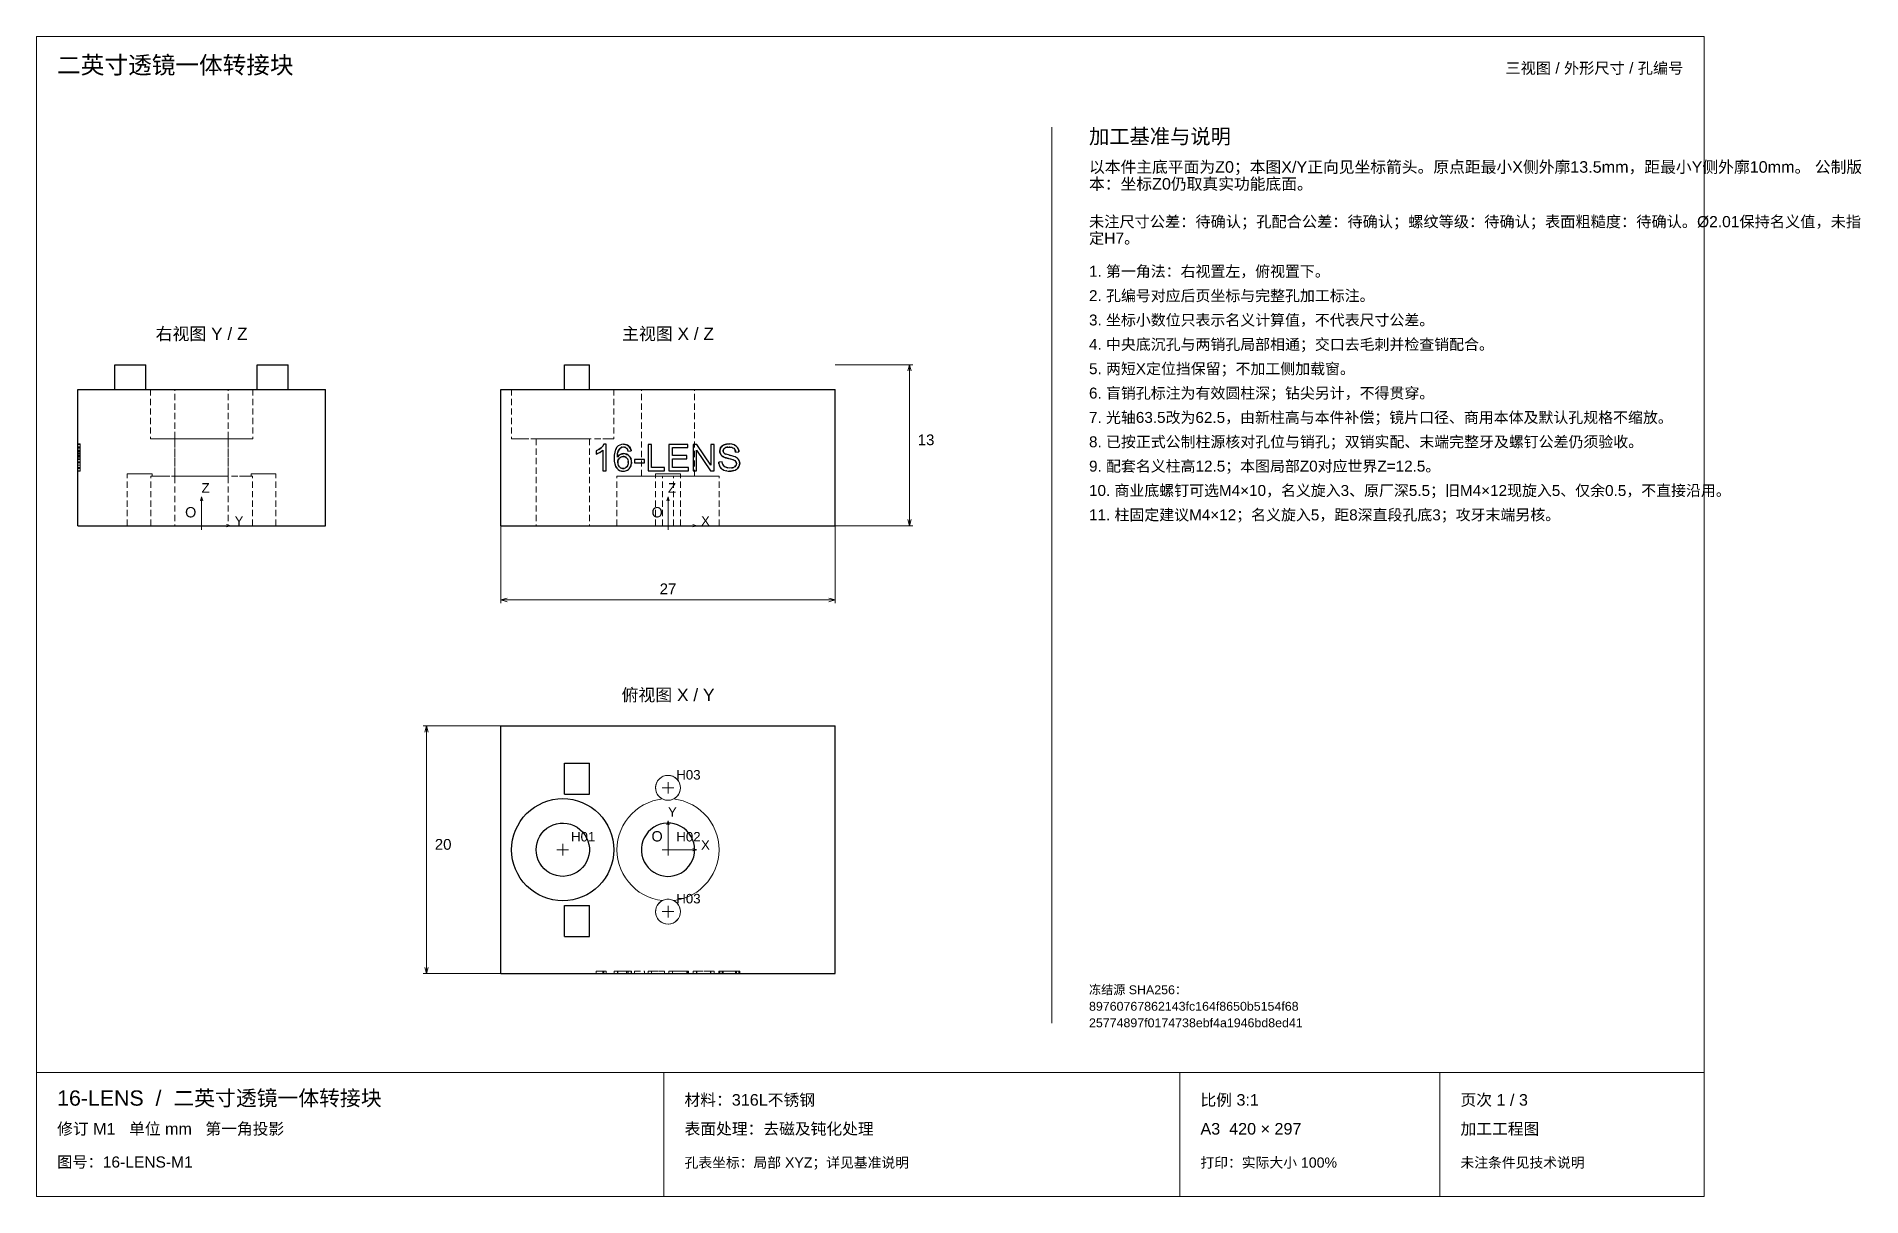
# Paper-space layout '01_三视图' of a CAD drawing. Header units: millimetres. Extents: x 8 to 450, y 8 to 289.
import ezdxf
from ezdxf.enums import TextEntityAlignment as Align

# ---------------------------------------------------------------- set-up
doc = ezdxf.new("R2010")
doc.units = ezdxf.units.MM
doc.linetypes.add('WP_HIDDEN', pattern=[2.3, 1.5, -0.8])
for name, color, linetype, lineweight in [('ANNOTATIONS', 7, 'CONTINUOUS', 18), ('HIDDEN', 7, 'WP_HIDDEN', 13), ('VISIBLE', 7, 'CONTINUOUS', 25)]:
    doc.layers.add(name, color=color, linetype=linetype, lineweight=lineweight)
doc.styles.add('CJK', font='Arial Unicode.ttf')

psp = doc.layouts.new('01_三视图')

# ---------------------------------------------------------------- texts
at = {"layer": 'ANNOTATIONS', "style": 'CJK'}
for s, height, p in [('二英寸透镜一体转接块', 4.2, (13, 280)), ('加工基准与说明', 3.6, (263, 263)), ('以本件主底平面为Z0；本图X/Y正向见坐标箭头。原点距最小X侧外廓13.5mm，距最小Y侧外廓10mm。 公制版', 2.8, (263, 256)), ('本：坐标Z0仍取真实功能底面。', 2.8, (263, 251.9)), ('未注尺寸公差：待确认；孔配合公差：待确认；螺纹等级：待确认；表面粗糙度：待确认。Ø2.01保持名义值，未指', 2.7, (263, 242.8)), ('定H7。', 2.7, (263, 238.8)), ('1. 第一角法：右视置左，俯视置下。', 2.65, (263, 230.8)), ('2. 孔编号对应后页坐标与完整孔加工标注。', 2.65, (263, 224.9)), ('3. 坐标小数位只表示名义计算值，不代表尺寸公差。', 2.65, (263, 219)), ('4. 中央底沉孔与两销孔局部相通；交口去毛刺并检查销配合。', 2.65, (263, 213.1)), ('5. 两短X定位挡保留；不加工侧加载窗。', 2.65, (263, 207.2)), ('6. 盲销孔标注为有效圆柱深；钻尖另计，不得贯穿。', 2.65, (263, 201.3)), ('7. 光轴63.5改为62.5，由新柱高与本件补偿；镜片口径、商用本体及默认孔规格不缩放。', 2.65, (263, 195.4)), ('13', 2.6, (221.5, 190)), ('8. 已按正式公制柱源核对孔位与销孔；双销实配、末端完整牙及螺钉公差仍须验收。', 2.65, (263, 189.5)), ('9. 配套名义柱高12.5；本图局部Z0对应世界Z=12.5。', 2.65, (263, 183.6)), ('Z', 2.3, (48, 178.5)), ('Z', 2.3, (161, 178.5)), ('10. 商业底螺钉可选M4×10，名义旋入3、原厂深5.5；旧M4×12现旋入5、仅余0.5，不直接沿用。', 2.65, (263, 177.7)), ('O', 2.5, (44, 172.5)), ('Y', 2.3, (56, 170.5)), ('O', 2.5, (157, 172.5)), ('X', 2.3, (169, 170.5)), ('11. 柱固定建议M4×12；名义旋入5，距8深直段孔底3；攻牙末端另核。', 2.65, (263, 171.8)), ('H03', 2.3, (163, 109)), ('Y', 2.3, (161, 100)), ('20', 2.6, (104.5, 92)), ('H01', 2.3, (137.5, 94)), ('O', 2.5, (157, 94)), ('H02', 2.3, (163, 94)), ('X', 2.3, (169, 92)), ('H03', 2.3, (163, 79)), ('冻结源 SHA256：', 2.15, (263, 57)), ('89760767862143fc164f8650b5154f68', 2.15, (263, 53)), ('25774897f0174738ebf4a1946bd8ed41', 2.15, (263, 49)), ('16-LENS  /  二英寸透镜一体转接块', 3.7, (13, 30)), ('材料：316L不锈钢', 2.8, (165, 30)), ('比例 3:1', 2.8, (290, 30)), ('页次 1 / 3', 2.8, (353, 30)), ('修订 M1   单位 mm   第一角投影', 2.8, (13, 23)), ('表面处理：去磁及钝化处理', 2.8, (165, 23)), ('A3  420 × 297', 2.8, (290, 23)), ('加工工程图', 2.8, (353, 23)), ('图号：16-LENS-M1', 2.7, (13, 15)), ('孔表坐标：局部 XYZ；详见基准说明', 2.45, (165, 15)), ('打印：实际大小 100%', 2.45, (290, 15)), ('未注条件见技术说明', 2.45, (353, 15))]:
    psp.add_text(s, height=height, dxfattribs=at).set_placement(p)
psp.add_text('三视图 / 外形尺寸 / 孔编号', height=2.7, dxfattribs=at).set_placement((407, 280), align=Align.RIGHT)
for s, height, p in [('右视图 Y / Z', 3, (48, 215.5)), ('主视图 X / Z', 3, (161, 215.5)), ('27', 2.6, (161, 153.9)), ('俯视图 X / Y', 3, (161, 128))]:
    psp.add_text(s, height=height, dxfattribs=at).set_placement(p, align=Align.CENTER)

# ---------------------------------------------------------------- linework, layer by layer
at = {"layer": 'ANNOTATIONS'}
for p, q in [((412, 289), (8, 289)), ((8, 289), (8, 8)), ((412, 8), (412, 289)), ((254, 50), (254, 267)), ((201.5, 209.5), (220.3, 209.5)), ((219.5, 209.5), (219.08, 208)), ((219.5, 170.5), (219.5, 209.5)), ((219.5, 209.5), (219.92, 208)), ((48, 177.5), (47.72, 176.5)), ((48, 170.5), (48, 177.5)), ((48, 177.5), (48.28, 176.5)), ((161, 177.5), (160.72, 176.5)), ((161, 170.5), (161, 177.5)), ((161, 177.5), (161.28, 176.5)), ((47, 170.5), (49, 170.5)), ((48, 169.5), (48, 171.5)), ((48, 170.5), (55, 170.5)), ((55, 170.5), (54, 170.78)), ((55, 170.5), (54, 170.22)), ((120.5, 170.5), (120.5, 151.7)), ((160, 170.5), (162, 170.5)), ((161, 169.5), (161, 171.5)), ((161, 170.5), (168, 170.5)), ((168, 170.5), (167, 170.78)), ((168, 170.5), (167, 170.22)), ((201.5, 170.5), (201.5, 151.7)), ((201.5, 170.5), (220.3, 170.5)), ((219.5, 170.5), (219.08, 172)), ((219.5, 170.5), (219.92, 172)), ((120.5, 152.5), (122, 152.92)), ((120.5, 152.5), (201.5, 152.5)), ((120.5, 152.5), (122, 152.08)), ((201.5, 152.5), (200, 152.92)), ((201.5, 152.5), (200, 152.08)), ((120.5, 122), (101.7, 122)), ((102.5, 122), (102.08, 120.5)), ((102.5, 62), (102.5, 122)), ((102.5, 122), (102.92, 120.5)), ((159.6, 107), (162.4, 107)), ((161, 105.6), (161, 108.4)), ((161, 99), (160.72, 98)), ((161, 92), (161, 99)), ((161, 99), (161.28, 98)), ((135.5, 90.6), (135.5, 93.4)), ((161, 90.6), (161, 93.4)), ((161, 91), (161, 93)), ((134.1, 92), (136.9, 92)), ((159.6, 92), (162.4, 92)), ((160, 92), (162, 92)), ((161, 92), (168, 92)), ((168, 92), (167, 92.28)), ((168, 92), (167, 91.72)), ((159.6, 77), (162.4, 77)), ((161, 75.6), (161, 78.4)), ((120.5, 62), (101.7, 62)), ((102.5, 62), (102.08, 63.5)), ((102.5, 62), (102.92, 63.5)), ((8, 38), (412, 38)), ((160, 8), (160, 38)), ((285, 8), (285, 38)), ((348, 8), (348, 38)), ((8, 8), (412, 8))]:
    psp.add_line(p, q, dxfattribs=at)
at = {"layer": 'HIDDEN'}
for points in [[(27, 203.5), (34.5, 203.5)], [(35.62, 203.5), (35.7, 203.5), (35.94, 203.5), (36.32, 203.5), (36.85, 203.5), (37.52, 203.5), (38.32, 203.5), (39.25, 203.5), (40.28, 203.5), (41.42, 203.5), (42.63, 203.5), (43.91, 203.5), (45.25, 203.5), (46.61, 203.5), (48, 203.5)], [(35.62, 203.5), (35.62, 191.5)], [(60.38, 203.5), (60.06, 203.5), (59.15, 203.5), (57.68, 203.5), (55.72, 203.5), (53.37, 203.5), (50.75, 203.5), (48, 203.5), (45.25, 203.5), (42.63, 203.5), (40.28, 203.5), (38.32, 203.5), (36.85, 203.5), (35.94, 203.5), (35.62, 203.5)], [(54.45, 203.5), (54.29, 203.5), (53.81, 203.5), (53.04, 203.5), (52.02, 203.5), (50.8, 203.5), (49.44, 203.5), (48, 203.5), (46.56, 203.5), (45.2, 203.5), (43.98, 203.5), (42.96, 203.5), (42.19, 203.5), (41.71, 203.5), (41.55, 203.5)], [(41.55, 203.5), (41.59, 203.5), (41.71, 203.5), (41.91, 203.5), (42.19, 203.5), (42.54, 203.5), (42.96, 203.5), (43.44, 203.5), (43.98, 203.5), (44.57, 203.5), (45.2, 203.5), (45.87, 203.5), (46.56, 203.5), (47.28, 203.5), (48, 203.5)], [(41.55, 182.5), (41.55, 203.5)], [(48, 203.5), (49.39, 203.5), (50.75, 203.5), (52.09, 203.5), (53.37, 203.5), (54.58, 203.5), (55.72, 203.5), (56.75, 203.5), (57.68, 203.5), (58.48, 203.5), (59.15, 203.5), (59.68, 203.5), (60.06, 203.5), (60.3, 203.5), (60.38, 203.5)], [(48, 203.5), (48.72, 203.5), (49.44, 203.5), (50.13, 203.5), (50.8, 203.5), (51.43, 203.5), (52.02, 203.5), (52.56, 203.5), (53.04, 203.5), (53.46, 203.5), (53.81, 203.5), (54.09, 203.5), (54.29, 203.5), (54.41, 203.5), (54.45, 203.5)], [(54.45, 182.5), (54.45, 203.5)], [(60.38, 203.5), (60.38, 191.5)], [(61.5, 203.5), (69, 203.5)], [(123.12, 203.5), (123.44, 203.5), (124.35, 203.5), (125.82, 203.5), (127.78, 203.5), (130.13, 203.5), (132.75, 203.5), (135.5, 203.5), (138.25, 203.5), (140.87, 203.5), (143.22, 203.5), (145.18, 203.5), (146.65, 203.5), (147.56, 203.5), (147.88, 203.5)], [(123.12, 203.5), (123.12, 191.5)], [(135.95, 203.5), (141.95, 203.5)], [(147.88, 203.5), (147.88, 191.5)], [(167.45, 203.5), (167.29, 203.5), (166.81, 203.5), (166.04, 203.5), (165.02, 203.5), (163.8, 203.5), (162.44, 203.5), (161, 203.5), (159.56, 203.5), (158.2, 203.5), (156.98, 203.5), (155.96, 203.5), (155.19, 203.5), (154.71, 203.5), (154.55, 203.5)], [(154.55, 182.5), (154.55, 203.5)], [(167.45, 182.5), (167.45, 203.5)], [(18, 190.07), (18, 190.24), (18, 190.3)], [(18, 190.3), (18, 190.25), (18, 190.08)], [(18, 190.3), (18.6, 190.3)], [(18, 189.79), (18, 189.98), (18, 190.11), (18, 190.19), (18, 190.22)], [(18, 190.22), (18, 190.17), (18, 190.04), (18, 189.81), (18, 189.49)], [(18, 183.81), (18, 190.22)], [(18, 190.22), (18, 189.36)], [(18, 190.22), (18.6, 190.22)], [(18, 190.19), (18, 183.81)], [(18, 184.56), (18, 190.19)], [(18, 189.44), (18, 190.19)], [(18, 190.19), (18, 185.18)], [(18, 190.19), (18.6, 190.19)], [(18.6, 190.08), (18.6, 190.25), (18.6, 190.3)], [(18.6, 190.3), (18.6, 190.24), (18.6, 190.07)], [(18.6, 189.49), (18.6, 189.81), (18.6, 190.03), (18.6, 190.17), (18.6, 190.22)], [(18.6, 190.22), (18.6, 190.19), (18.6, 190.11), (18.6, 189.98), (18.6, 189.79)], [(18.6, 189.36), (18.6, 190.22)], [(18.6, 190.22), (18.6, 183.81)], [(18.6, 190.19), (18.6, 184.56)], [(18.6, 183.81), (18.6, 190.19)], [(18.6, 190.19), (18.6, 189.44)], [(18.6, 190.19), (18.6, 185.18)], [(35.62, 191.5), (35.7, 191.5), (35.94, 191.5), (36.32, 191.5), (36.85, 191.5), (37.52, 191.5), (38.32, 191.5), (39.25, 191.5), (40.28, 191.5), (41.42, 191.5), (42.63, 191.5), (43.91, 191.5), (45.25, 191.5), (46.61, 191.5), (48, 191.5)], [(60.38, 191.5), (60.06, 191.5), (59.15, 191.5), (57.68, 191.5), (55.72, 191.5), (53.37, 191.5), (50.75, 191.5), (48, 191.5), (45.25, 191.5), (42.63, 191.5), (40.28, 191.5), (38.32, 191.5), (36.85, 191.5), (35.94, 191.5), (35.62, 191.5)], [(54.45, 191.5), (54.29, 191.5), (53.81, 191.5), (53.04, 191.5), (52.02, 191.5), (50.8, 191.5), (49.44, 191.5), (48, 191.5), (46.56, 191.5), (45.2, 191.5), (43.98, 191.5), (42.96, 191.5), (42.19, 191.5), (41.71, 191.5), (41.55, 191.5)], [(41.55, 191.5), (41.59, 191.5), (41.71, 191.5), (41.91, 191.5), (42.19, 191.5), (42.54, 191.5), (42.96, 191.5), (43.44, 191.5), (43.98, 191.5), (44.57, 191.5), (45.2, 191.5), (45.87, 191.5), (46.56, 191.5), (47.28, 191.5), (48, 191.5)], [(41.55, 191.5), (41.55, 170.5)], [(48, 191.5), (49.39, 191.5), (50.75, 191.5), (52.09, 191.5), (53.37, 191.5), (54.58, 191.5), (55.72, 191.5), (56.75, 191.5), (57.68, 191.5), (58.48, 191.5), (59.15, 191.5), (59.68, 191.5), (60.06, 191.5), (60.3, 191.5), (60.38, 191.5)], [(48, 191.5), (48.72, 191.5), (49.44, 191.5), (50.13, 191.5), (50.8, 191.5), (51.43, 191.5), (52.02, 191.5), (52.56, 191.5), (53.04, 191.5), (53.46, 191.5), (53.81, 191.5), (54.09, 191.5), (54.29, 191.5), (54.41, 191.5), (54.45, 191.5)], [(54.45, 191.5), (54.45, 170.5)], [(123.12, 191.5), (123.44, 191.5), (124.35, 191.5), (125.82, 191.5), (127.78, 191.5), (130.13, 191.5), (132.75, 191.5), (135.5, 191.5), (138.25, 191.5), (140.87, 191.5), (143.22, 191.5), (145.18, 191.5), (146.65, 191.5), (147.56, 191.5), (147.88, 191.5)], [(129.05, 191.5), (129.05, 170.5)], [(129.05, 191.5), (129.21, 191.5), (129.69, 191.5), (130.46, 191.5), (131.48, 191.5), (132.7, 191.5), (134.06, 191.5), (135.5, 191.5), (136.94, 191.5), (138.3, 191.5), (139.52, 191.5), (140.54, 191.5), (141.31, 191.5), (141.79, 191.5), (141.95, 191.5)], [(141.95, 191.5), (141.95, 170.5)], [(148.64, 189.49), (148.96, 189.81), (149.34, 190.03), (149.76, 190.17), (150.24, 190.22)], [(150.36, 190.21), (150.46, 190.21)], [(150.7, 190.17), (150.74, 190.16)], [(150.78, 190.15), (151.06, 190.06)], [(176.02, 190.29), (176.43, 190.25)], [(176.51, 190.23), (177.03, 190.07)], [(18, 190.08), (18, 189.82), (18, 189.44)], [(18, 189.4), (18, 189.79), (18, 190.07)], [(18, 188.63), (18, 188.98), (18, 189.29), (18, 189.56), (18, 189.79)], [(18, 189.57), (18, 189.55), (18, 189.49), (18, 189.38), (18, 189.24)], [(18, 189.36), (18, 189.52), (18, 189.57)], [(18, 189.57), (18.6, 189.57)], [(18, 189.27), (18, 189.4), (18, 189.49), (18, 189.54), (18, 189.56)], [(18, 189.56), (18, 189.54), (18, 189.48), (18, 189.38), (18, 189.25)], [(18, 189.56), (18.6, 189.56)], [(18, 189.49), (18, 189.23), (18, 188.95), (18, 188.3), (18, 187.58), (18, 186.8)], [(18, 187.48), (18, 189.44)], [(18, 189.44), (18, 189.01), (18, 188.54)], [(18, 189.44), (18.6, 189.44)], [(18, 188.39), (18, 188.92), (18, 189.4)], [(18, 188.58), (18, 189.03), (18, 189.21), (18, 189.36)], [(18, 189.36), (18, 188.96), (18, 188.62)], [(18, 188.6), (18, 188.97), (18, 189.27)], [(18, 189.25), (18, 189.07), (18, 188.86), (18, 188.61), (18, 188.33)], [(18, 189.24), (18, 189.12), (18, 188.96), (18, 188.57)], [(18, 189.24), (18.6, 189.24)], [(18, 183.81), (18, 188.82)], [(18, 188.82), (18.6, 188.82)], [(18, 188.8), (18, 183.81)], [(18, 188.26), (18, 188.8)], [(18, 188.8), (18.6, 188.8)], [(18, 188.57), (18, 188.63)], [(18, 188.63), (18.6, 188.63)], [(18, 188.62), (18, 187.86)], [(18, 188.62), (18.6, 188.62)], [(18, 188.03), (18, 188.28), (18, 188.6)], [(18, 187.1), (18, 187.53), (18, 187.93), (18, 188.28), (18, 188.58)], [(18, 188.57), (18.6, 188.57)], [(18, 188.54), (18, 188.12), (18, 187.75)], [(18, 188.33), (18, 188.39)], [(18, 188.39), (18.6, 188.39)], [(18, 188.33), (18.6, 188.33)], [(18, 187.86), (18, 188.03), (18, 188.26)], [(18, 187.58), (18, 188.03)], [(18, 187.37), (18, 187.62), (18, 187.8), (18, 187.91), (18, 187.95)], [(18, 187.95), (18, 187.9), (18, 187.74)], [(18, 187.95), (18.6, 187.95)], [(18, 187.86), (18.6, 187.86)], [(18, 187.75), (18, 187.42), (18, 187.15)], [(18, 187.74), (18, 187.47), (18, 187.1)], [(18, 187.17), (18, 187.58)], [(18, 186.73), (18, 187.48)], [(18, 187.48), (18.6, 187.48)], [(18, 185.88), (18, 186.31), (18, 186.7), (18, 187.06), (18, 187.37)], [(18, 187.26), (18, 187.23), (18, 187.16), (18, 187.04), (18, 186.88)], [(18, 187.26), (18.6, 187.26)], [(18, 186.88), (18, 187.04), (18, 187.16), (18, 187.23), (18, 187.26)], [(18, 186.52), (18, 186.88), (18, 187.17)], [(18, 187.15), (18, 186.75)], [(18, 187.1), (18.6, 187.1)], [(18, 186.88), (18, 186.67), (18, 186.42), (18, 186.14), (18, 185.83)], [(18, 185.88), (18, 186.43), (18, 186.88)], [(18, 186.8), (18, 186.09), (18, 185.45), (18, 184.88), (18, 184.42)], [(18, 186.75), (18, 186.58), (18, 186.44)], [(18, 184.56), (18, 186.73)], [(18, 186.73), (18.6, 186.73)], [(18, 185.61), (18, 186.09), (18, 186.52)], [(18, 186.51), (18, 185.72)], [(18, 186.51), (18.6, 186.51)], [(18, 186.44), (18, 186.27), (18, 186.07)], [(18, 186.07), (18, 185.82), (18, 185.54)], [(18, 185.14), (18, 185.5), (18, 185.93)], [(18, 185.93), (18, 185.86)], [(18, 185.93), (18.6, 185.93)], [(18, 184.76), (18, 185.3), (18, 185.88)], [(18, 185.1), (18, 185.88)], [(18, 185.86), (18, 185.25), (18, 184.71)], [(18, 185.86), (18.6, 185.86)], [(18, 185.83), (18, 185.51), (18, 185.22), (18, 184.97), (18, 184.74)], [(18, 185.72), (18.6, 185.72)], [(18.6, 189.44), (18.6, 189.81), (18.6, 190.08)], [(18.6, 190.07), (18.6, 189.79), (18.6, 189.4)], [(18.6, 189.79), (18.6, 189.56), (18.6, 189.29), (18.6, 188.98), (18.6, 188.63)], [(18.6, 189.24), (18.6, 189.38), (18.6, 189.49), (18.6, 189.55), (18.6, 189.57)], [(18.6, 189.57), (18.6, 189.52), (18.6, 189.36)], [(18.6, 189.25), (18.6, 189.38), (18.6, 189.48), (18.6, 189.54), (18.6, 189.56)], [(18.6, 189.56), (18.6, 189.54), (18.6, 189.49), (18.6, 189.4), (18.6, 189.27)], [(18.6, 186.8), (18.6, 187.24), (18.6, 187.66), (18.6, 188.04), (18.6, 188.39), (18.6, 188.71), (18.6, 189), (18.6, 189.26), (18.6, 189.49)], [(18.6, 189.44), (18.6, 187.48)], [(18.6, 188.54), (18.6, 189.01), (18.6, 189.44)], [(18.6, 189.4), (18.6, 188.93), (18.6, 188.39)], [(18.6, 189.36), (18.6, 189.21), (18.6, 189.03), (18.6, 188.82), (18.6, 188.58)], [(18.6, 188.62), (18.6, 188.96), (18.6, 189.36)], [(18.6, 189.27), (18.6, 188.97), (18.6, 188.6)], [(18.6, 188.33), (18.6, 188.62), (18.6, 188.86), (18.6, 189.07), (18.6, 189.25)], [(18.6, 188.57), (18.6, 188.78), (18.6, 188.97), (18.6, 189.12), (18.6, 189.24)], [(18.6, 183.81), (18.6, 188.82)], [(18.6, 183.81), (18.6, 188.8)], [(18.6, 188.8), (18.6, 188.26)], [(18.6, 188.63), (18.6, 188.57)], [(18.6, 187.86), (18.6, 188.62)], [(18.6, 188.6), (18.6, 188.28), (18.6, 188.03)], [(18.6, 188.58), (18.6, 188.29), (18.6, 187.95), (18.6, 187.55), (18.6, 187.1)], [(18.6, 187.75), (18.6, 188.12), (18.6, 188.54)], [(18.6, 188.39), (18.6, 188.33)], [(18.6, 188.26), (18.6, 188.03), (18.6, 187.86)], [(18.6, 188.03), (18.6, 187.58)], [(18.6, 187.74), (18.6, 187.9), (18.6, 187.95)], [(18.6, 187.95), (18.6, 187.91), (18.6, 187.8), (18.6, 187.62), (18.6, 187.37)], [(18.6, 187.15), (18.6, 187.42), (18.6, 187.75)], [(18.6, 187.1), (18.6, 187.48), (18.6, 187.74)], [(18.6, 187.58), (18.6, 187.17)], [(18.6, 187.48), (18.6, 186.73)], [(18.6, 187.37), (18.6, 187.06), (18.6, 186.71), (18.6, 186.32), (18.6, 185.88)], [(18.6, 186.88), (18.6, 187.04), (18.6, 187.16), (18.6, 187.23), (18.6, 187.26)], [(18.6, 187.17), (18.6, 186.88), (18.6, 186.52)], [(18.6, 186.75), (18.6, 187.15)], [(18.6, 185.83), (18.6, 186.15), (18.6, 186.42), (18.6, 186.67), (18.6, 186.88)], [(18.6, 186.88), (18.6, 186.44), (18.6, 185.88)], [(18.6, 184.42), (18.6, 184.84), (18.6, 185.37), (18.6, 186.03), (18.6, 186.8)], [(18.6, 186.44), (18.6, 186.57), (18.6, 186.75)], [(18.6, 186.73), (18.6, 184.56)], [(18.6, 186.52), (18.6, 186.1), (18.6, 185.61)], [(18.6, 186.51), (18.6, 185.72)], [(18.6, 186.07), (18.6, 186.27), (18.6, 186.44)], [(18.6, 185.54), (18.6, 185.82), (18.6, 186.07)], [(18.6, 185.86), (18.6, 185.93)], [(18.6, 185.93), (18.6, 185.49), (18.6, 185.14)], [(18.6, 185.88), (18.6, 185.3), (18.6, 184.76)], [(18.6, 185.88), (18.6, 185.1)], [(18.6, 184.71), (18.6, 185.25), (18.6, 185.86)], [(18.6, 184.74), (18.6, 184.96), (18.6, 185.22), (18.6, 185.51), (18.6, 185.83)], [(143.63, 188.62), (144.24, 188.96)], [(144.04, 188.04), (143.63, 187.86)], [(144.07, 188.05), (144.06, 188.05)], [(144.14, 188.09), (144.07, 188.05)], [(144.83, 188.51), (144.66, 188.39)], [(145.2, 188.8), (144.85, 188.52)], [(144.96, 189.54), (145.34, 189.98)], [(147.95, 186.8), (148, 187.66), (148.12, 188.39), (148.22, 188.71), (148.34, 189), (148.48, 189.26), (148.64, 189.49)], [(148.57, 184.42), (148.43, 184.62), (148.3, 184.84), (148.11, 185.37), (147.99, 186.03), (147.95, 186.8)], [(148.76, 187.68), (148.73, 187.25)], [(148.73, 187.1), (148.8, 187.2)], [(148.82, 188.11), (148.78, 187.85)], [(148.85, 188.23), (148.82, 188.12)], [(148.85, 187.26), (149.04, 187.47), (149.26, 187.65)], [(150.12, 187.26), (149.87, 187.23), (149.63, 187.16), (149.42, 187.04), (149.22, 186.88)], [(149.39, 189.25), (149.38, 189.24)], [(149.73, 189.48), (149.54, 189.36)], [(149.7, 187.86), (149.93, 187.92)], [(150.19, 189.57), (149.88, 189.53)], [(149.99, 187.93), (150.05, 187.93)], [(150.43, 189.55), (150.19, 189.57)], [(150.28, 187.95), (150.52, 187.93)], [(150.66, 187.14), (150.54, 187.19)], [(150.98, 189.24), (150.8, 189.39)], [(151.01, 186.88), (150.84, 187.04)], [(151.36, 186.01), (151.32, 186.27), (151.25, 186.5), (151.15, 186.7), (151.01, 186.88)], [(151.01, 184.74), (151.16, 184.96), (151.28, 185.22), (151.34, 185.51), (151.37, 185.83)], [(151.22, 188.76), (151.06, 189.13)], [(151.27, 188.57), (151.25, 188.68)], [(151.53, 187.46), (151.62, 187.37)], [(151.81, 189.39), (151.84, 189.33)], [(152.05, 186.65), (152.14, 186.28), (152.17, 185.88)], [(173.54, 188.73), (173.59, 188.96), (173.66, 189.18)], [(173.68, 187.89), (173.57, 188.22)], [(174.08, 187.39), (173.9, 187.56), (173.76, 187.75)], [(174.07, 189.75), (174.39, 189.98)], [(174.18, 187.31), (174.09, 187.38)], [(174.09, 185.93), (174.13, 185.7)], [(174.5, 189.07), (174.38, 188.83)], [(174.73, 187.03), (174.44, 187.15)], [(174.46, 190.02), (174.61, 190.08)], [(174.7, 189.27), (174.5, 189.07)], [(174.92, 189.41), (174.7, 189.27)], [(174.92, 187.85), (175.33, 187.71), (175.87, 187.58)], [(175.27, 189.51), (174.99, 189.44)], [(175.82, 189.56), (175.51, 189.54)], [(176.09, 186.65), (175.83, 186.72)], [(176.93, 189.25), (176.75, 189.37), (176.53, 189.46), (176.28, 189.52), (176, 189.55)], [(176.23, 187.49), (176.89, 187.31)], [(176.72, 186.47), (176.25, 186.61)], [(176.97, 186.37), (176.81, 186.44)], [(177.29, 188.7), (177.14, 189.01), (176.93, 189.25)], [(176.97, 187.29), (177.28, 187.17)], [(177.03, 190.07), (177.14, 190.02)], [(177.17, 186.26), (177.11, 186.3)], [(177.26, 189.96), (177.61, 189.7)], [(177.28, 187.17), (177.55, 187.03), (177.78, 186.87)], [(177.3, 186.15), (177.29, 186.17)], [(177.48, 185.9), (177.38, 186.07)], [(177.55, 185.66), (177.54, 185.74)], [(177.62, 189.7), (177.87, 189.4)], [(177.81, 186.84), (178.11, 186.52)], [(177.87, 189.4), (178.05, 189.03)], [(178.06, 189), (178.08, 188.94)], [(178.11, 186.52), (178.28, 186.17)], [(178.12, 188.81), (178.13, 188.76)], [(178.13, 188.76), (178.14, 188.73)], [(178.31, 186.07), (178.35, 185.87)], [(18, 184.65), (18, 185.12), (18, 185.61)], [(18, 185.54), (18, 185)], [(18, 185.18), (18.6, 185.18)], [(18, 184.65), (18, 184.86), (18, 185.14)], [(18, 184.54), (18, 184.78), (18, 185.1)], [(18, 185), (18, 184.77), (18, 184.6)], [(18, 183.97), (18, 184.13), (18, 184.31), (18, 184.76)], [(18, 184.74), (18, 184.57), (18, 184.44), (18, 184.37), (18, 184.34)], [(18, 184.71), (18, 184.47), (18, 184.27), (18, 184.09), (18, 183.95)], [(18, 183.95), (18, 184.25), (18, 184.65)], [(18, 184.46), (18, 184.5), (18, 184.65)], [(18, 184.6), (18, 184.49), (18, 184.46)], [(18, 183.81), (18, 184.56)], [(18, 184.56), (18.6, 184.56)], [(18, 184.34), (18, 184.39), (18, 184.54)], [(18, 184.46), (18.6, 184.46)], [(18, 184.42), (18, 184.11), (18, 183.88), (18, 183.74), (18, 183.7)], [(18, 184.34), (18.6, 184.34)], [(18, 183.7), (18, 183.72), (18, 183.77), (18, 183.85), (18, 183.97)], [(18, 183.95), (18, 183.84), (18, 183.76), (18, 183.72), (18, 183.7)], [(18, 183.7), (18, 183.72), (18, 183.76), (18, 183.84), (18, 183.95)], [(18, 183.81), (18.6, 183.81)], [(18, 183.7), (18.6, 183.7)], [(18.6, 185.61), (18.6, 184.65)], [(18.6, 185), (18.6, 185.54)], [(18.6, 185.14), (18.6, 184.87), (18.6, 184.65)], [(18.6, 185.1), (18.6, 184.78), (18.6, 184.54)], [(18.6, 184.6), (18.6, 184.77), (18.6, 185)], [(18.6, 184.76), (18.6, 184.52), (18.6, 184.31), (18.6, 184.13), (18.6, 183.97)], [(18.6, 184.34), (18.6, 184.37), (18.6, 184.44), (18.6, 184.57), (18.6, 184.74)], [(18.6, 183.95), (18.6, 184.09), (18.6, 184.27), (18.6, 184.47), (18.6, 184.71)], [(18.6, 184.65), (18.6, 184.5), (18.6, 184.46)], [(18.6, 184.65), (18.6, 184.25), (18.6, 183.95)], [(18.6, 184.46), (18.6, 184.49), (18.6, 184.6)], [(18.6, 184.56), (18.6, 183.81)], [(18.6, 184.54), (18.6, 184.39), (18.6, 184.34)], [(18.6, 183.7), (18.6, 183.75), (18.6, 183.88), (18.6, 184.11), (18.6, 184.42)], [(18.6, 183.97), (18.6, 183.85), (18.6, 183.77), (18.6, 183.72), (18.6, 183.7)], [(18.6, 183.95), (18.6, 183.84), (18.6, 183.76), (18.6, 183.72), (18.6, 183.7)], [(18.6, 183.7), (18.6, 183.72), (18.6, 183.76), (18.6, 183.84), (18.6, 183.95)], [(29.98, 183.1), (30, 183.1), (30.06, 183.1), (30.15, 183.1), (30.28, 183.1), (30.45, 183.1), (30.64, 183.1), (30.87, 183.1), (31.12, 183.1), (31.4, 183.1), (31.69, 183.1), (32, 183.1), (32.33, 183.1), (32.66, 183.1), (33, 183.1)], [(29.98, 170.5), (29.98, 183.1)], [(36.02, 183.1), (35.94, 183.1), (35.72, 183.1), (35.36, 183.1), (34.88, 183.1), (34.31, 183.1), (33.67, 183.1), (33, 183.1), (32.33, 183.1), (31.69, 183.1), (31.12, 183.1), (30.64, 183.1), (30.28, 183.1), (30.06, 183.1), (29.98, 183.1)], [(33, 183.1), (33.34, 183.1), (33.67, 183.1), (34, 183.1), (34.31, 183.1), (34.6, 183.1), (34.88, 183.1), (35.13, 183.1), (35.36, 183.1), (35.55, 183.1), (35.72, 183.1), (35.85, 183.1), (35.94, 183.1), (36, 183.1), (36.02, 183.1)], [(35.7, 170.5), (35.7, 182.5)], [(35.7, 182.5), (35.74, 182.5), (35.78, 182.5), (35.82, 182.5), (35.85, 182.5), (35.88, 182.5), (35.91, 182.5), (35.93, 182.5), (35.96, 182.5), (35.97, 182.5), (35.99, 182.5), (36, 182.5), (36.01, 182.5), (36.01, 182.5), (36.02, 182.5)], [(35.7, 182.5), (36.24, 182.5), (37.3, 182.5), (38.82, 182.5), (40.74, 182.5), (42.98, 182.5), (45.43, 182.5), (48, 182.5), (50.57, 182.5), (53.02, 182.5), (55.26, 182.5), (57.18, 182.5), (58.7, 182.5), (59.76, 182.5), (60.3, 182.5)], [(36.02, 182.5), (36.02, 183.1)], [(54.45, 182.5), (54.29, 182.5), (53.81, 182.5), (53.04, 182.5), (52.02, 182.5), (50.8, 182.5), (49.44, 182.5), (48, 182.5), (46.56, 182.5), (45.2, 182.5), (43.98, 182.5), (42.96, 182.5), (42.19, 182.5), (41.71, 182.5), (41.55, 182.5)], [(41.55, 182.5), (41.59, 182.5), (41.71, 182.5), (41.91, 182.5), (42.19, 182.5), (42.54, 182.5), (42.96, 182.5), (43.44, 182.5), (43.98, 182.5), (44.57, 182.5), (45.2, 182.5), (45.87, 182.5), (46.56, 182.5), (47.28, 182.5), (48, 182.5)], [(48, 182.5), (48.72, 182.5), (49.44, 182.5), (50.13, 182.5), (50.8, 182.5), (51.43, 182.5), (52.02, 182.5), (52.56, 182.5), (53.04, 182.5), (53.46, 182.5), (53.81, 182.5), (54.09, 182.5), (54.29, 182.5), (54.41, 182.5), (54.45, 182.5)], [(66.02, 183.1), (65.94, 183.1), (65.72, 183.1), (65.36, 183.1), (64.88, 183.1), (64.31, 183.1), (63.67, 183.1), (63, 183.1), (62.33, 183.1), (61.69, 183.1), (61.12, 183.1), (60.64, 183.1), (60.28, 183.1), (60.06, 183.1), (59.98, 183.1)], [(59.98, 183.1), (60, 183.1), (60.06, 183.1), (60.15, 183.1), (60.28, 183.1), (60.45, 183.1), (60.64, 183.1), (60.87, 183.1), (61.12, 183.1), (61.4, 183.1), (61.69, 183.1), (62, 183.1), (62.33, 183.1), (62.66, 183.1), (63, 183.1)], [(59.98, 182.5), (59.98, 183.1)], [(60.3, 182.5), (60.26, 182.5), (60.22, 182.5), (60.18, 182.5), (60.15, 182.5), (60.12, 182.5), (60.09, 182.5), (60.07, 182.5), (60.04, 182.5), (60.03, 182.5), (60.01, 182.5), (60, 182.5), (59.99, 182.5), (59.99, 182.5), (59.98, 182.5)], [(60.3, 170.5), (60.3, 182.5)], [(63, 183.1), (63.34, 183.1), (63.67, 183.1), (64, 183.1), (64.31, 183.1), (64.6, 183.1), (64.88, 183.1), (65.13, 183.1), (65.36, 183.1), (65.55, 183.1), (65.72, 183.1), (65.85, 183.1), (65.94, 183.1), (66, 183.1), (66.02, 183.1)], [(66.02, 170.5), (66.02, 183.1)], [(150.17, 183.7), (149.7, 183.75), (149.28, 183.88), (148.9, 184.11), (148.57, 184.42)], [(159.65, 182.5), (158.38, 182.5), (157.13, 182.5), (155.93, 182.5), (154.78, 182.5), (153.7, 182.5), (152.7, 182.5), (151.79, 182.5), (150.98, 182.5), (150.27, 182.5), (149.69, 182.5), (149.23, 182.5), (148.89, 182.5), (148.69, 182.5), (148.62, 182.5)], [(148.62, 170.5), (148.62, 182.5)], [(148.87, 185.62), (148.93, 185.36), (149.03, 185.1)], [(149.08, 184.99), (149.25, 184.75)], [(149.61, 184.48), (149.75, 184.42)], [(150.61, 183.74), (150.17, 183.7)], [(150.39, 184.37), (150.62, 184.45), (150.84, 184.58)], [(151.2, 183.97), (151.01, 183.88)], [(151.83, 184.62), (151.55, 184.25), (151.2, 183.97)], [(151.91, 184.76), (151.83, 184.62)], [(152.03, 185.07), (152, 184.97)], [(152.15, 185.56), (152.05, 185.11)], [(167.45, 182.5), (167.29, 182.5), (166.81, 182.5), (166.04, 182.5), (165.02, 182.5), (163.8, 182.5), (162.44, 182.5), (161, 182.5), (159.56, 182.5), (158.2, 182.5), (156.98, 182.5), (155.96, 182.5), (155.19, 182.5), (154.71, 182.5), (154.55, 182.5)], [(164.01, 183.1), (163.94, 183.1), (163.72, 183.1), (163.36, 183.1), (162.88, 183.1), (162.31, 183.1), (161.67, 183.1), (161, 183.1), (160.33, 183.1), (159.69, 183.1), (159.12, 183.1), (158.64, 183.1), (158.28, 183.1), (158.06, 183.1), (157.99, 183.1)], [(157.99, 170.5), (157.99, 183.1)], [(162.35, 182.5), (162.16, 182.5), (161.98, 182.5), (161.79, 182.5), (161.59, 182.5), (161.4, 182.5), (161.2, 182.5), (161, 182.5), (160.8, 182.5), (160.6, 182.5), (160.41, 182.5), (160.21, 182.5), (160.02, 182.5), (159.84, 182.5), (159.65, 182.5)], [(159.65, 170.5), (159.65, 182.5)], [(162.35, 170.5), (162.35, 182.5)], [(162.35, 182.5), (163.62, 182.5), (164.87, 182.5), (166.07, 182.5), (167.22, 182.5), (168.3, 182.5), (169.3, 182.5), (170.21, 182.5), (171.02, 182.5), (171.73, 182.5), (172.31, 182.5), (172.77, 182.5), (173.11, 182.5), (173.31, 182.5), (173.38, 182.5)], [(164.01, 170.5), (164.01, 183.1)], [(173.5, 184.95), (173.41, 185.19), (173.34, 185.45)], [(173.38, 170.5), (173.38, 182.5)], [(173.52, 184.92), (173.51, 184.93)], [(173.86, 184.44), (173.8, 184.5)], [(174.24, 184.12), (174.06, 184.25)], [(174.15, 185.58), (174.19, 185.46)], [(174.2, 185.45), (174.2, 185.43)], [(174.21, 185.42), (174.23, 185.37)], [(174.51, 184.95), (174.56, 184.91)], [(175.16, 183.77), (174.85, 183.85), (174.56, 183.95)], [(174.58, 184.89), (174.6, 184.87)], [(174.6, 184.87), (174.62, 184.86)], [(174.66, 184.83), (174.99, 184.65)], [(175.87, 183.7), (175.23, 183.76)], [(175.48, 184.5), (175.97, 184.46)], [(175.97, 184.46), (176.41, 184.49)], [(176.18, 183.7), (176.01, 183.7)], [(176.45, 184.5), (176.49, 184.51)], [(176.56, 184.52), (176.59, 184.53)], [(176.63, 183.76), (176.63, 183.76)], [(176.83, 184.6), (177.12, 184.75)], [(177.24, 183.95), (176.95, 183.84)], [(177.14, 184.77), (177.15, 184.78)], [(177.44, 185.1), (177.48, 185.17)], [(177.67, 184.21), (177.44, 184.05)], [(177.51, 185.25), (177.56, 185.54)], [(178.34, 185.26), (178.25, 184.98)], [(178.36, 185.41), (178.34, 185.3)], [(29.98, 170.5), (30, 170.5), (30.06, 170.5), (30.15, 170.5), (30.28, 170.5), (30.45, 170.5), (30.64, 170.5), (30.87, 170.5), (31.12, 170.5), (31.4, 170.5), (31.69, 170.5), (32, 170.5), (32.33, 170.5), (32.66, 170.5), (33, 170.5)], [(35.7, 170.5), (35.39, 170.5), (35, 170.5), (34.54, 170.5), (34.01, 170.5), (33.46, 170.5), (32.88, 170.5), (32.31, 170.5), (31.76, 170.5), (31.26, 170.5), (30.83, 170.5), (30.47, 170.5), (30.2, 170.5), (30.04, 170.5), (29.98, 170.5)], [(33, 170.5), (33.24, 170.5), (33.48, 170.5), (33.71, 170.5), (33.94, 170.5), (34.16, 170.5), (34.38, 170.5), (34.59, 170.5), (34.78, 170.5), (34.97, 170.5), (35.15, 170.5), (35.31, 170.5), (35.45, 170.5), (35.58, 170.5), (35.7, 170.5)], [(60.3, 170.5), (59.76, 170.5), (58.7, 170.5), (57.18, 170.5), (55.26, 170.5), (53.02, 170.5), (50.57, 170.5), (48, 170.5), (45.43, 170.5), (42.98, 170.5), (40.74, 170.5), (38.82, 170.5), (37.3, 170.5), (36.24, 170.5), (35.7, 170.5)], [(54.45, 170.5), (54.29, 170.5), (53.81, 170.5), (53.04, 170.5), (52.02, 170.5), (50.8, 170.5), (49.44, 170.5), (48, 170.5), (46.56, 170.5), (45.2, 170.5), (43.98, 170.5), (42.96, 170.5), (42.19, 170.5), (41.71, 170.5), (41.55, 170.5)], [(41.55, 170.5), (41.59, 170.5), (41.71, 170.5), (41.91, 170.5), (42.19, 170.5), (42.54, 170.5), (42.96, 170.5), (43.44, 170.5), (43.98, 170.5), (44.57, 170.5), (45.2, 170.5), (45.87, 170.5), (46.56, 170.5), (47.28, 170.5), (48, 170.5)], [(48, 170.5), (48.72, 170.5), (49.44, 170.5), (50.13, 170.5), (50.8, 170.5), (51.43, 170.5), (52.02, 170.5), (52.56, 170.5), (53.04, 170.5), (53.46, 170.5), (53.81, 170.5), (54.09, 170.5), (54.29, 170.5), (54.41, 170.5), (54.45, 170.5)], [(66.02, 170.5), (65.96, 170.5), (65.8, 170.5), (65.53, 170.5), (65.17, 170.5), (64.74, 170.5), (64.24, 170.5), (63.69, 170.5), (63.12, 170.5), (62.54, 170.5), (61.99, 170.5), (61.46, 170.5), (61, 170.5), (60.61, 170.5), (60.3, 170.5)], [(60.3, 170.5), (60.42, 170.5), (60.55, 170.5), (60.69, 170.5), (60.85, 170.5), (61.03, 170.5), (61.22, 170.5), (61.41, 170.5), (61.62, 170.5), (61.84, 170.5), (62.06, 170.5), (62.29, 170.5), (62.52, 170.5), (62.76, 170.5), (63, 170.5)], [(63, 170.5), (63.34, 170.5), (63.67, 170.5), (64, 170.5), (64.31, 170.5), (64.6, 170.5), (64.88, 170.5), (65.13, 170.5), (65.36, 170.5), (65.55, 170.5), (65.72, 170.5), (65.85, 170.5), (65.94, 170.5), (66, 170.5), (66.02, 170.5)], [(129.05, 170.5), (129.21, 170.5), (129.69, 170.5), (130.46, 170.5), (131.48, 170.5), (132.7, 170.5), (134.06, 170.5), (135.5, 170.5), (136.94, 170.5), (138.3, 170.5), (139.52, 170.5), (140.54, 170.5), (141.31, 170.5), (141.79, 170.5), (141.95, 170.5)], [(159.65, 170.5), (158.38, 170.5), (157.13, 170.5), (155.93, 170.5), (154.78, 170.5), (153.7, 170.5), (152.7, 170.5), (151.79, 170.5), (150.98, 170.5), (150.27, 170.5), (149.69, 170.5), (149.23, 170.5), (148.89, 170.5), (148.69, 170.5), (148.62, 170.5)], [(159.65, 170.5), (159.45, 170.5), (159.25, 170.5), (159.06, 170.5), (158.88, 170.5), (158.72, 170.5), (158.57, 170.5), (158.44, 170.5), (158.32, 170.5), (158.22, 170.5), (158.13, 170.5), (158.07, 170.5), (158.02, 170.5), (157.99, 170.5), (157.99, 170.5)], [(157.99, 170.5), (158.06, 170.5), (158.28, 170.5), (158.64, 170.5), (159.12, 170.5), (159.69, 170.5), (160.33, 170.5), (161, 170.5), (161.67, 170.5), (162.31, 170.5), (162.88, 170.5), (163.36, 170.5), (163.72, 170.5), (163.94, 170.5), (164.01, 170.5)], [(162.35, 170.5), (162.55, 170.5), (162.75, 170.5), (162.94, 170.5), (163.12, 170.5), (163.28, 170.5), (163.43, 170.5), (163.56, 170.5), (163.68, 170.5), (163.78, 170.5), (163.87, 170.5), (163.93, 170.5), (163.98, 170.5), (164.01, 170.5), (164.01, 170.5)], [(162.35, 170.5), (163.62, 170.5), (164.87, 170.5), (166.07, 170.5), (167.22, 170.5), (168.3, 170.5), (169.3, 170.5), (170.21, 170.5), (171.02, 170.5), (171.73, 170.5), (172.31, 170.5), (172.77, 170.5), (173.11, 170.5), (173.31, 170.5), (173.38, 170.5)], [(164.01, 107), (163.96, 107.58), (163.79, 108.14), (163.52, 108.65), (163.16, 109.1), (162.71, 109.48), (162.21, 109.76), (161.65, 109.94), (161.08, 110.01), (160.5, 109.97), (159.94, 109.82), (159.41, 109.56), (158.95, 109.21), (158.56, 108.78), (158.27, 108.28), (158.07, 107.73), (157.99, 107.15), (158.02, 106.57), (158.15, 106.01), (158.4, 105.48), (158.74, 105.01), (159.16, 104.61), (159.65, 104.3)], [(164.01, 107), (163.96, 107.59), (163.79, 108.15), (163.51, 108.68), (163.13, 109.13), (162.68, 109.51), (162.15, 109.79), (161.59, 109.96), (161, 110.01), (160.41, 109.96), (159.85, 109.79), (159.32, 109.51), (158.87, 109.13), (158.49, 108.68), (158.21, 108.15), (158.04, 107.59), (157.99, 107), (158.04, 106.41), (158.21, 105.85), (158.49, 105.32), (158.87, 104.87), (159.32, 104.49), (159.85, 104.21), (160.41, 104.04), (161, 103.98), (161.59, 104.04), (162.15, 104.21), (162.68, 104.49), (163.13, 104.87), (163.51, 105.32), (163.79, 105.85), (163.96, 106.41), (164.01, 107)], [(162.35, 104.3), (162.82, 104.59), (163.23, 104.97), (163.56, 105.41), (163.81, 105.91), (163.96, 106.45), (164.01, 107)], [(159.65, 104.3), (158.46, 104.11), (157.3, 103.81), (156.17, 103.39), (155.08, 102.87), (154.05, 102.24), (153.09, 101.52), (152.2, 100.7), (151.39, 99.8), (150.68, 98.83), (150.07, 97.79), (149.55, 96.7), (149.15, 95.57), (148.86, 94.4), (148.68, 93.2), (148.62, 92), (148.68, 90.8), (148.86, 89.6), (149.15, 88.43), (149.55, 87.3), (150.07, 86.21), (150.68, 85.17), (151.39, 84.2), (152.2, 83.3), (153.09, 82.48), (154.05, 81.76), (155.08, 81.13), (156.17, 80.61), (157.3, 80.19), (158.46, 79.89), (159.65, 79.7)], [(159.65, 104.3), (160.17, 104.1), (160.72, 104), (161.28, 104), (161.83, 104.1), (162.35, 104.3)], [(162.35, 79.7), (163.54, 79.89), (164.7, 80.19), (165.83, 80.61), (166.92, 81.13), (167.95, 81.76), (168.91, 82.48), (169.8, 83.3), (170.61, 84.2), (171.32, 85.17), (171.93, 86.21), (172.45, 87.3), (172.85, 88.43), (173.14, 89.6), (173.32, 90.8), (173.38, 92), (173.32, 93.2), (173.14, 94.4), (172.85, 95.57), (172.45, 96.7), (171.93, 97.79), (171.32, 98.83), (170.61, 99.8), (169.8, 100.7), (168.91, 101.52), (167.95, 102.24), (166.92, 102.87), (165.83, 103.39), (164.7, 103.81), (163.54, 104.11), (162.35, 104.3)], [(164.01, 77), (163.96, 77.59), (163.79, 78.15), (163.51, 78.68), (163.13, 79.13), (162.68, 79.51), (162.15, 79.79), (161.59, 79.96), (161, 80.02), (160.41, 79.96), (159.85, 79.79), (159.32, 79.51), (158.87, 79.13), (158.49, 78.68), (158.21, 78.15), (158.04, 77.59), (157.99, 77), (158.04, 76.41), (158.21, 75.85), (158.49, 75.32), (158.87, 74.87), (159.32, 74.49), (159.85, 74.21), (160.41, 74.04), (161, 73.98), (161.59, 74.04), (162.15, 74.21), (162.68, 74.49), (163.13, 74.87), (163.51, 75.32), (163.79, 75.85), (163.96, 76.41), (164.01, 77)], [(159.65, 79.7), (159.16, 79.39), (158.74, 78.99), (158.4, 78.52), (158.15, 77.99), (158.02, 77.43), (157.99, 76.85), (158.07, 76.27), (158.27, 75.72), (158.56, 75.22), (158.95, 74.79), (159.41, 74.44), (159.94, 74.18), (160.5, 74.03), (161.08, 73.99), (161.65, 74.06), (162.21, 74.24), (162.71, 74.52), (163.16, 74.9), (163.52, 75.35), (163.79, 75.86), (163.96, 76.42), (164.01, 77)], [(162.35, 79.7), (161.83, 79.9), (161.28, 80), (160.72, 80), (160.17, 79.9), (159.65, 79.7)], [(164.01, 77), (163.96, 77.55), (163.81, 78.09), (163.56, 78.59), (163.23, 79.03), (162.82, 79.41), (162.35, 79.7)], [(144.45, 62.6), (144.02, 62.6), (143.63, 62.6)], [(143.63, 62), (143.63, 62.6)], [(143.63, 62.6), (144.25, 62.6), (144.78, 62.6)], [(144.78, 62), (144.24, 62), (143.63, 62)], [(143.63, 62), (144.02, 62), (144.45, 62)], [(145.2, 62.6), (144.87, 62.6), (144.45, 62.6)], [(144.45, 62), (144.87, 62), (145.2, 62)], [(144.78, 62.6), (145.01, 62.6), (145.2, 62.6), (145.35, 62.6), (145.48, 62.6)], [(145.48, 62), (145.35, 62), (145.19, 62), (145, 62), (144.78, 62)], [(145.2, 62), (145.2, 62.6)], [(145.98, 62.6), (145.2, 62.6)], [(145.2, 62), (145.98, 62)], [(145.48, 62), (145.48, 62.6)], [(145.48, 62.6), (145.98, 62.6)], [(145.98, 62), (145.48, 62)], [(145.98, 62), (145.98, 62.6)], [(148.57, 62.6), (148.3, 62.6), (148.11, 62.6), (147.99, 62.6), (147.95, 62.6)], [(147.95, 62), (147.95, 62.6)], [(147.95, 62.6), (148, 62.6), (148.12, 62.6), (148.34, 62.6), (148.64, 62.6)], [(148.64, 62), (148.31, 62), (148.1, 62), (147.99, 62), (147.95, 62)], [(147.95, 62), (147.98, 62), (148.09, 62), (148.28, 62), (148.57, 62)], [(150.17, 62.6), (149.7, 62.6), (149.28, 62.6), (148.9, 62.6), (148.57, 62.6)], [(148.57, 62), (148.9, 62), (149.28, 62), (149.71, 62), (150.17, 62)], [(148.64, 62.6), (148.96, 62.6), (149.34, 62.6), (149.76, 62.6), (150.24, 62.6)], [(150.24, 62), (149.77, 62), (149.34, 62), (148.96, 62), (148.64, 62)], [(148.95, 62.6), (148.79, 62.6), (148.73, 62.6)], [(148.73, 62), (148.73, 62.6)], [(148.73, 62.6), (149.05, 62.6), (149.42, 62.6)], [(149.42, 62), (149.05, 62), (148.73, 62)], [(148.73, 62), (148.79, 62), (148.95, 62)], [(148.85, 62.6), (148.9, 62.6), (149.03, 62.6)], [(149.22, 62.6), (149.06, 62.6), (148.95, 62.6), (148.88, 62.6), (148.85, 62.6)], [(148.85, 62), (148.85, 62.6)], [(149.03, 62), (148.9, 62), (148.85, 62)], [(148.85, 62), (148.88, 62), (148.95, 62), (149.06, 62), (149.22, 62)], [(149.54, 62.6), (149.21, 62.6), (148.95, 62.6)], [(148.95, 62), (149.2, 62), (149.54, 62)], [(149.03, 62.6), (149.23, 62.6), (149.51, 62.6)], [(149.51, 62), (149.23, 62), (149.03, 62)], [(150.12, 62.6), (149.63, 62.6), (149.22, 62.6)], [(149.22, 62), (149.63, 62), (150.12, 62)], [(149.42, 62.6), (150.28, 62.6)], [(150.28, 62), (149.42, 62)], [(149.51, 62.6), (150.16, 62.6)], [(150.16, 62), (149.51, 62)], [(150.19, 62.6), (149.84, 62.6), (149.54, 62.6)], [(149.54, 62), (149.84, 62), (150.19, 62)], [(151.01, 62.6), (150.61, 62.6), (150.12, 62.6)], [(150.12, 62), (150.61, 62), (151.01, 62)], [(150.16, 62.6), (150.62, 62.6), (151.01, 62.6)], [(151.01, 62), (150.62, 62), (150.16, 62)], [(151.2, 62.6), (150.71, 62.6), (150.17, 62.6)], [(150.17, 62), (150.71, 62), (151.2, 62)], [(150.98, 62.6), (150.62, 62.6), (150.19, 62.6)], [(150.19, 62), (150.62, 62), (150.98, 62)], [(150.24, 62.6), (150.6, 62.6), (150.93, 62.6), (151.22, 62.6), (151.48, 62.6)], [(151.48, 62), (151.22, 62), (150.92, 62), (150.24, 62)], [(150.28, 62.6), (151.01, 62.6), (151.62, 62.6)], [(151.62, 62), (151.33, 62), (151.01, 62), (150.28, 62)], [(150.98, 62), (150.98, 62.6)], [(151.27, 62.6), (151.15, 62.6), (150.98, 62.6)], [(150.98, 62), (151.15, 62), (151.27, 62)], [(151.01, 62.6), (151.16, 62.6), (151.28, 62.6), (151.34, 62.6), (151.37, 62.6)], [(151.37, 62.6), (151.34, 62.6), (151.28, 62.6), (151.17, 62.6), (151.01, 62.6)], [(151.37, 62), (151.34, 62), (151.28, 62), (151.17, 62), (151.01, 62)], [(151.01, 62), (151.17, 62), (151.28, 62), (151.34, 62), (151.37, 62)], [(151.91, 62.6), (151.6, 62.6), (151.2, 62.6)], [(151.2, 62), (151.6, 62), (151.91, 62)], [(152.05, 62.6), (151.27, 62.6)], [(151.27, 62), (151.27, 62.6)], [(151.27, 62), (152.05, 62)], [(151.37, 62), (151.37, 62.6)], [(151.48, 62.6), (151.69, 62.6), (151.86, 62.6), (151.98, 62.6), (152.05, 62.6)], [(152.05, 62), (151.98, 62), (151.86, 62), (151.69, 62), (151.48, 62)], [(151.62, 62.6), (151.86, 62.6), (152.03, 62.6), (152.13, 62.6), (152.17, 62.6)], [(152.17, 62), (152.13, 62), (152.03, 62), (151.86, 62), (151.62, 62)], [(152.17, 62.6), (152.15, 62.6), (152.1, 62.6), (152.02, 62.6), (151.91, 62.6)], [(151.91, 62), (152.02, 62), (152.1, 62), (152.15, 62), (152.17, 62)], [(152.05, 62), (152.05, 62.6)], [(152.17, 62), (152.17, 62.6)], [(152.86, 62), (152.86, 62.6)], [(152.86, 62.6), (155.27, 62.6)], [(155.27, 62), (152.86, 62)], [(155.27, 62), (155.27, 62.6)], [(156.2, 62), (156.2, 62.6)], [(156.2, 62.6), (157.04, 62.6)], [(160.19, 62.6), (156.2, 62.6)], [(157.04, 62), (156.2, 62)], [(156.2, 62), (160.19, 62)], [(157.04, 62), (157.04, 62.6)], [(157.04, 62.6), (160.19, 62.6)], [(160.19, 62), (157.04, 62)], [(160.19, 62), (160.19, 62.6)], [(161.21, 62), (161.21, 62.6)], [(161.21, 62.6), (165.82, 62.6)], [(165.97, 62.6), (161.21, 62.6)], [(165.82, 62), (161.21, 62)], [(161.21, 62), (165.97, 62)], [(165.82, 62.6), (162.05, 62.6)], [(162.05, 62), (162.05, 62.6)], [(162.05, 62.6), (165.58, 62.6)], [(162.05, 62.6), (165.97, 62.6)], [(165.97, 62), (162.05, 62)], [(162.05, 62), (165.58, 62)], [(162.05, 62), (165.82, 62)], [(165.58, 62), (165.58, 62.6)], [(165.82, 62), (165.82, 62.6)], [(165.97, 62), (165.97, 62.6)], [(167.13, 62), (167.13, 62.6)], [(167.13, 62.6), (168, 62.6)], [(167.94, 62.6), (167.13, 62.6)], [(168, 62), (167.13, 62)], [(167.13, 62), (167.94, 62)], [(171.29, 62.6), (167.94, 62.6)], [(167.94, 62), (167.94, 62.6)], [(167.94, 62), (171.29, 62)], [(168, 62), (168, 62.6)], [(168, 62.6), (171.35, 62.6)], [(171.35, 62), (168, 62)], [(172.16, 62.6), (171.29, 62.6)], [(171.29, 62), (171.29, 62.6)], [(171.29, 62), (172.16, 62)], [(171.35, 62), (171.35, 62.6)], [(171.35, 62.6), (172.16, 62.6)], [(172.16, 62), (171.35, 62)], [(172.16, 62), (172.16, 62.6)], [(173.64, 62.6), (173.49, 62.6), (173.39, 62.6), (173.32, 62.6), (173.29, 62.6)], [(173.29, 62), (173.29, 62.6)], [(173.29, 62.6), (174.09, 62.6)], [(174.09, 62), (173.29, 62)], [(173.29, 62), (173.32, 62), (173.39, 62), (173.49, 62), (173.64, 62)], [(173.76, 62.6), (173.59, 62.6), (173.53, 62.6)], [(173.53, 62), (173.53, 62.6)], [(173.53, 62.6), (173.55, 62.6), (173.6, 62.6), (173.69, 62.6), (173.81, 62.6)], [(173.81, 62), (173.69, 62), (173.6, 62), (173.55, 62), (173.53, 62)], [(173.53, 62), (173.59, 62), (173.76, 62)], [(174.56, 62.6), (174.28, 62.6), (174.04, 62.6), (173.82, 62.6), (173.64, 62.6)], [(173.64, 62), (173.82, 62), (174.04, 62), (174.28, 62), (174.56, 62)], [(174.44, 62.6), (174.04, 62.6), (173.76, 62.6)], [(173.76, 62), (174.04, 62), (174.44, 62)], [(173.81, 62.6), (173.96, 62.6), (174.15, 62.6), (174.36, 62.6), (174.61, 62.6)], [(174.61, 62), (174.15, 62), (173.96, 62), (173.81, 62)], [(174.09, 62), (174.09, 62.6)], [(174.09, 62.6), (174.18, 62.6), (174.35, 62.6)], [(174.35, 62), (174.18, 62), (174.09, 62)], [(174.35, 62.6), (174.61, 62.6), (174.99, 62.6)], [(174.7, 62.6), (174.55, 62.6), (174.44, 62.6), (174.37, 62.6), (174.35, 62.6)], [(174.35, 62), (174.35, 62.6)], [(174.35, 62.6), (174.36, 62.6), (174.41, 62.6), (174.49, 62.6), (174.6, 62.6)], [(174.99, 62), (174.62, 62), (174.35, 62)], [(174.6, 62), (174.49, 62), (174.41, 62), (174.36, 62), (174.35, 62)], [(174.35, 62), (174.37, 62), (174.44, 62), (174.55, 62), (174.7, 62)], [(175.67, 62.6), (175.26, 62.6), (174.92, 62.6), (174.65, 62.6), (174.44, 62.6)], [(174.44, 62), (174.66, 62), (174.94, 62), (175.28, 62), (175.67, 62)], [(176.01, 62.6), (175.6, 62.6), (175.21, 62.6), (174.87, 62.6), (174.56, 62.6)], [(174.56, 62), (174.88, 62), (175.23, 62), (176.01, 62)], [(174.6, 62.6), (174.77, 62.6), (175.04, 62.6), (175.4, 62.6), (175.87, 62.6)], [(175.87, 62), (175.43, 62), (175.07, 62), (174.78, 62), (174.6, 62)], [(174.61, 62.6), (175.17, 62.6), (175.78, 62.6)], [(175.78, 62), (175.17, 62), (174.61, 62)], [(175.82, 62.6), (175.46, 62.6), (175.15, 62.6), (174.9, 62.6), (174.7, 62.6)], [(174.7, 62), (174.91, 62), (175.16, 62), (175.47, 62), (175.82, 62)], [(174.99, 62.6), (175.45, 62.6), (175.97, 62.6)], [(175.97, 62), (175.46, 62), (174.99, 62)], [(176.81, 62.6), (176.64, 62.6), (176.4, 62.6), (176.07, 62.6), (175.67, 62.6)], [(175.67, 62), (176.05, 62), (176.37, 62), (176.63, 62), (176.81, 62)], [(175.78, 62.6), (176.45, 62.6), (177.03, 62.6)], [(177.03, 62), (176.44, 62), (175.78, 62)], [(176.93, 62.6), (176.72, 62.6), (176.46, 62.6), (176.16, 62.6), (175.82, 62.6)], [(175.82, 62), (176.15, 62), (176.45, 62), (176.71, 62), (176.93, 62)], [(175.87, 62.6), (176.34, 62.6), (176.74, 62.6), (177.05, 62.6), (177.28, 62.6)], [(177.28, 62), (177.03, 62), (176.71, 62), (176.32, 62), (175.87, 62)], [(175.97, 62.6), (176.43, 62.6), (176.83, 62.6)], [(176.83, 62), (176.43, 62), (175.97, 62)], [(177.24, 62.6), (176.66, 62.6), (176.01, 62.6)], [(176.01, 62), (176.66, 62), (177.24, 62)], [(177.38, 62.6), (177.15, 62.6), (176.81, 62.6)], [(176.81, 62), (177.15, 62), (177.38, 62)], [(176.83, 62.6), (177.15, 62.6), (177.38, 62.6)], [(177.38, 62), (177.15, 62), (176.83, 62)], [(177.37, 62.6), (177.32, 62.6), (177.23, 62.6), (177.1, 62.6), (176.93, 62.6)], [(176.93, 62), (177.1, 62), (177.23, 62), (177.32, 62), (177.37, 62)], [(177.03, 62.6), (177.29, 62.6), (177.51, 62.6), (177.7, 62.6), (177.87, 62.6)], [(177.87, 62), (177.7, 62), (177.51, 62), (177.03, 62)], [(178.08, 62.6), (177.92, 62.6), (177.72, 62.6), (177.5, 62.6), (177.24, 62.6)], [(177.24, 62), (177.5, 62), (177.72, 62), (177.92, 62), (178.08, 62)], [(177.28, 62.6), (177.54, 62.6), (177.77, 62.6), (177.95, 62.6), (178.11, 62.6)], [(178.11, 62), (177.95, 62), (177.76, 62), (177.54, 62), (177.28, 62)], [(178.18, 62.6), (177.37, 62.6)], [(177.37, 62), (177.37, 62.6)], [(177.37, 62), (178.18, 62)], [(177.38, 62.6), (177.51, 62.6), (177.56, 62.6)], [(177.56, 62.6), (177.51, 62.6), (177.38, 62.6)], [(177.38, 62), (177.51, 62), (177.56, 62)], [(177.56, 62), (177.51, 62), (177.38, 62)], [(177.56, 62), (177.56, 62.6)], [(177.87, 62.6), (177.99, 62.6), (178.09, 62.6), (178.15, 62.6), (178.18, 62.6)], [(178.18, 62), (178.15, 62), (178.09, 62), (177.99, 62), (177.87, 62)], [(178.37, 62.6), (178.35, 62.6), (178.3, 62.6), (178.21, 62.6), (178.08, 62.6)], [(178.08, 62), (178.21, 62), (178.3, 62), (178.35, 62), (178.37, 62)], [(178.11, 62.6), (178.22, 62.6), (178.3, 62.6), (178.35, 62.6), (178.37, 62.6)], [(178.37, 62), (178.35, 62), (178.3, 62), (178.22, 62), (178.11, 62)], [(178.18, 62), (178.18, 62.6)], [(178.37, 62), (178.37, 62.6)]]:
    psp.add_lwpolyline(points, dxfattribs=at)
at = {"layer": 'VISIBLE'}
for points in [[(27, 203.5), (27, 209.5)], [(27, 209.5), (34.5, 209.5)], [(34.5, 203.5), (34.5, 209.5)], [(61.5, 203.5), (61.5, 209.5)], [(61.5, 209.5), (69, 209.5)], [(69, 203.5), (69, 209.5)], [(135.95, 203.5), (135.95, 209.5)], [(135.95, 209.5), (141.95, 209.5)], [(141.95, 203.5), (141.95, 209.5)], [(18, 170.5), (18, 203.5)], [(18, 203.5), (78, 203.5)], [(78, 170.5), (78, 203.5)], [(120.5, 170.5), (120.5, 203.5)], [(120.5, 203.5), (201.5, 203.5)], [(201.5, 170.5), (201.5, 203.5)], [(145.48, 190.22), (145.19, 189.79), (144.78, 189.36)], [(145.34, 189.98), (145.48, 190.22)], [(145.98, 190.22), (145.48, 190.22)], [(145.98, 183.81), (145.98, 190.22)], [(150.24, 190.22), (149.77, 190.17), (149.34, 190.04), (148.96, 189.81), (148.64, 189.49)], [(151.48, 189.79), (151.22, 189.98), (150.92, 190.11), (150.6, 190.19), (150.24, 190.22)], [(150.24, 190.22), (150.36, 190.21)], [(150.46, 190.21), (150.7, 190.17)], [(150.74, 190.16), (150.78, 190.15)], [(157.04, 190.19), (156.2, 190.19)], [(156.2, 190.19), (156.2, 183.81)], [(157.04, 184.56), (157.04, 190.19)], [(165.82, 190.19), (161.21, 190.19)], [(161.21, 190.19), (161.21, 183.81)], [(165.82, 189.44), (165.82, 190.19)], [(168, 190.19), (167.13, 190.19)], [(167.13, 190.19), (167.13, 183.81)], [(171.35, 185.18), (168, 190.19)], [(172.16, 190.19), (171.35, 190.19)], [(171.35, 190.19), (171.35, 185.18)], [(172.16, 183.81), (172.16, 190.19)], [(175.78, 190.3), (175.17, 190.25), (174.88, 190.18), (174.61, 190.08)], [(174.61, 190.08), (174.88, 190.18), (175.17, 190.25), (175.78, 190.3)], [(177.03, 190.07), (176.75, 190.17), (176.44, 190.24), (175.78, 190.3)], [(175.78, 190.3), (176.02, 190.29)], [(176.43, 190.25), (176.51, 190.23)], [(144.78, 189.36), (144.24, 188.96), (143.63, 188.62)], [(143.63, 188.62), (143.63, 187.86)], [(143.63, 187.86), (144.02, 188.03), (144.45, 188.26)], [(144.06, 188.05), (144.04, 188.04)], [(144.07, 188.05), (144.07, 188.05)], [(144.45, 188.26), (144.14, 188.09)], [(144.24, 188.96), (144.78, 189.36)], [(144.45, 188.26), (144.87, 188.53), (145.2, 188.8)], [(144.66, 188.39), (144.45, 188.26)], [(144.78, 189.36), (144.96, 189.54)], [(144.85, 188.52), (144.83, 188.51)], [(145.2, 188.8), (145.2, 183.81)], [(148.64, 189.49), (148.46, 189.23), (148.31, 188.95), (148.19, 188.64), (148.1, 188.3), (147.99, 187.58), (147.95, 186.8)], [(147.95, 186.8), (147.98, 186.09), (148.09, 185.45), (148.28, 184.88), (148.41, 184.64), (148.57, 184.42)], [(148.73, 187.1), (148.79, 187.93), (148.86, 188.28), (148.95, 188.58)], [(149.42, 187.74), (149.23, 187.62), (149.05, 187.47), (148.73, 187.1)], [(148.73, 187.25), (148.73, 187.1)], [(148.78, 187.85), (148.76, 187.68)], [(148.8, 187.2), (148.85, 187.26)], [(148.82, 188.12), (148.82, 188.11)], [(148.95, 188.58), (148.85, 188.23)], [(149.22, 186.88), (149.06, 186.67), (148.95, 186.44), (148.88, 186.17), (148.85, 185.88)], [(148.85, 185.88), (148.88, 186.17), (148.95, 186.43), (149.06, 186.67), (149.22, 186.88)], [(148.85, 185.88), (148.87, 185.62)], [(149.03, 185.1), (148.9, 185.48), (148.85, 185.88)], [(148.95, 188.58), (149.07, 188.82), (149.2, 189.03), (149.36, 189.21), (149.54, 189.36)], [(149.38, 189.24), (149.14, 188.94), (148.95, 188.58)], [(149.22, 186.88), (149.42, 187.04), (149.63, 187.16), (149.87, 187.23), (150.12, 187.26)], [(149.26, 187.65), (149.42, 187.74)], [(149.54, 189.36), (149.39, 189.25)], [(150.28, 187.95), (149.84, 187.9), (149.42, 187.74)], [(149.42, 187.74), (149.7, 187.86)], [(149.54, 189.36), (149.84, 189.52), (150.19, 189.57)], [(149.88, 189.53), (149.73, 189.48)], [(149.93, 187.92), (149.99, 187.93)], [(150.05, 187.93), (150.28, 187.95)], [(150.54, 187.19), (150.34, 187.24), (150.12, 187.26)], [(150.12, 187.26), (150.38, 187.23), (150.61, 187.16), (150.83, 187.04), (151.01, 186.88)], [(150.19, 189.57), (150.42, 189.55), (150.62, 189.49), (150.81, 189.38), (150.98, 189.24)], [(151.62, 187.37), (151.33, 187.62), (151.01, 187.8), (150.66, 187.91), (150.28, 187.95)], [(150.8, 189.39), (150.62, 189.49), (150.43, 189.55)], [(150.52, 187.93), (150.8, 187.88), (151.06, 187.78), (151.3, 187.64), (151.53, 187.46)], [(150.84, 187.04), (150.66, 187.14)], [(150.98, 189.24), (151.15, 188.96), (151.27, 188.57)], [(151.06, 189.13), (150.98, 189.24)], [(151.01, 186.88), (151.17, 186.67), (151.28, 186.42), (151.34, 186.14), (151.37, 185.83)], [(151.37, 185.83), (151.34, 185.51), (151.28, 185.22), (151.17, 184.97), (151.01, 184.74)], [(151.06, 190.06), (151.28, 189.94), (151.48, 189.79)], [(151.25, 188.68), (151.22, 188.76)], [(151.27, 188.57), (152.05, 188.63)], [(151.37, 185.83), (151.36, 186.01)], [(152.05, 188.63), (151.98, 188.98), (151.86, 189.29), (151.69, 189.56), (151.48, 189.79)], [(151.48, 189.79), (151.66, 189.6), (151.81, 189.39)], [(152.17, 185.88), (152.13, 186.31), (152.03, 186.7), (151.86, 187.06), (151.62, 187.37)], [(151.62, 187.37), (151.87, 187.03), (152.05, 186.65)], [(151.84, 189.33), (151.98, 189), (152.05, 188.63)], [(151.91, 184.76), (152.02, 185.03), (152.1, 185.3), (152.15, 185.59), (152.17, 185.88)], [(152.17, 185.88), (152.15, 185.56)], [(155.27, 186.51), (152.86, 186.51)], [(152.86, 186.51), (152.86, 185.72)], [(152.86, 185.72), (155.27, 185.72)], [(155.27, 185.72), (155.27, 186.51)], [(162.05, 187.48), (162.05, 189.44)], [(162.05, 189.44), (165.82, 189.44)], [(165.58, 187.48), (162.05, 187.48)], [(162.05, 184.56), (162.05, 186.73)], [(162.05, 186.73), (165.58, 186.73)], [(165.58, 186.73), (165.58, 187.48)], [(167.94, 183.81), (167.94, 188.82)], [(167.94, 188.82), (171.29, 183.81)], [(174.09, 185.93), (173.29, 185.86)], [(173.29, 185.86), (173.32, 185.55), (173.39, 185.25), (173.49, 184.97), (173.64, 184.71)], [(173.34, 185.45), (173.29, 185.86)], [(173.81, 189.44), (173.69, 189.23), (173.6, 189.01), (173.55, 188.78), (173.53, 188.54)], [(173.53, 188.54), (173.54, 188.73)], [(173.53, 188.54), (173.59, 188.12), (173.76, 187.75)], [(173.57, 188.22), (173.53, 188.54)], [(173.66, 189.18), (173.81, 189.44)], [(173.76, 187.75), (173.68, 187.89)], [(173.76, 187.75), (173.89, 187.58), (174.04, 187.42), (174.44, 187.15)], [(174.61, 190.08), (174.36, 189.96), (174.15, 189.82), (173.96, 189.64), (173.81, 189.44)], [(173.81, 189.44), (174.07, 189.75)], [(174.09, 187.38), (174.08, 187.39)], [(174.35, 185.14), (174.18, 185.5), (174.09, 185.93)], [(174.44, 187.15), (174.18, 187.31)], [(174.35, 188.6), (174.37, 188.79), (174.44, 188.97), (174.55, 189.13), (174.7, 189.27)], [(174.38, 188.83), (174.35, 188.6)], [(174.6, 188.03), (174.49, 188.15), (174.41, 188.28), (174.36, 188.43), (174.35, 188.6)], [(174.35, 188.6), (174.36, 188.43), (174.41, 188.28), (174.49, 188.15), (174.6, 188.03)], [(174.39, 189.98), (174.46, 190.02)], [(174.44, 187.15), (174.94, 186.95), (175.67, 186.75)], [(174.5, 189.07), (174.5, 189.07)], [(175.87, 187.58), (175.07, 187.8), (174.78, 187.91), (174.6, 188.03)], [(174.6, 188.03), (174.73, 187.94), (174.92, 187.85)], [(174.7, 189.27), (174.91, 189.4), (175.16, 189.49), (175.47, 189.54), (175.82, 189.56)], [(175.67, 186.75), (174.73, 187.03)], [(174.99, 189.44), (174.92, 189.41)], [(175.51, 189.54), (175.27, 189.51)], [(175.67, 186.75), (176.37, 186.58), (176.81, 186.44)], [(175.83, 186.72), (175.67, 186.75)], [(175.82, 189.56), (176.15, 189.54), (176.45, 189.48), (176.71, 189.38), (176.93, 189.25)], [(176, 189.55), (175.82, 189.56)], [(177.28, 187.17), (176.71, 187.37), (175.87, 187.58)], [(175.87, 187.58), (176.23, 187.49)], [(176.25, 186.61), (176.09, 186.65)], [(176.81, 186.44), (176.72, 186.47)], [(176.81, 186.44), (177.15, 186.27), (177.38, 186.07)], [(176.89, 187.31), (176.97, 187.29)], [(176.93, 189.25), (177.1, 189.07), (177.23, 188.86), (177.32, 188.61), (177.37, 188.33)], [(177.11, 186.3), (176.97, 186.37)], [(177.87, 189.4), (177.7, 189.61), (177.51, 189.79), (177.29, 189.94), (177.03, 190.07)], [(177.14, 190.02), (177.26, 189.96)], [(177.29, 186.17), (177.17, 186.26)], [(178.11, 186.52), (177.95, 186.71), (177.76, 186.88), (177.54, 187.03), (177.28, 187.17)], [(177.37, 188.33), (177.29, 188.7)], [(177.38, 186.07), (177.3, 186.15)], [(177.37, 188.33), (178.18, 188.39)], [(177.38, 186.07), (177.51, 185.82), (177.56, 185.54)], [(177.54, 185.74), (177.48, 185.9)], [(177.61, 189.7), (177.62, 189.7)], [(177.78, 186.87), (177.81, 186.84)], [(178.18, 188.39), (178.15, 188.67), (178.09, 188.92), (177.99, 189.17), (177.87, 189.4)], [(178.05, 189.03), (178.06, 189)], [(178.08, 188.94), (178.12, 188.81)], [(178.37, 185.61), (178.35, 185.86), (178.3, 186.09), (178.22, 186.31), (178.11, 186.52)], [(178.13, 188.76), (178.13, 188.76)], [(178.14, 188.73), (178.18, 188.39)], [(178.28, 186.17), (178.31, 186.07)], [(178.35, 185.87), (178.37, 185.61)], [(145.2, 183.81), (145.98, 183.81)], [(148.57, 184.42), (148.9, 184.11), (149.28, 183.88), (149.71, 183.74), (150.17, 183.7)], [(149.03, 185.1), (149.08, 184.99)], [(149.51, 184.54), (149.23, 184.78), (149.03, 185.1)], [(149.25, 184.75), (149.51, 184.54)], [(149.51, 184.54), (149.61, 184.48)], [(150.16, 184.34), (149.82, 184.39), (149.51, 184.54)], [(149.75, 184.42), (149.95, 184.36), (150.16, 184.34)], [(151.01, 184.74), (150.82, 184.57), (150.62, 184.44), (150.39, 184.37), (150.16, 184.34)], [(150.16, 184.34), (150.39, 184.37)], [(150.17, 183.7), (150.45, 183.72), (150.71, 183.77), (150.96, 183.85), (151.2, 183.97)], [(151.01, 183.88), (150.61, 183.74)], [(150.84, 184.58), (151.01, 184.74)], [(151.2, 183.97), (151.41, 184.13), (151.6, 184.31), (151.77, 184.52), (151.91, 184.76)], [(151.83, 184.62), (151.83, 184.62)], [(152, 184.97), (151.91, 184.76)], [(152.05, 185.11), (152.03, 185.07)], [(156.2, 183.81), (160.19, 183.81)], [(160.19, 184.56), (157.04, 184.56)], [(160.19, 183.81), (160.19, 184.56)], [(161.21, 183.81), (165.97, 183.81)], [(165.97, 184.56), (162.05, 184.56)], [(165.97, 183.81), (165.97, 184.56)], [(167.13, 183.81), (167.94, 183.81)], [(171.29, 183.81), (172.16, 183.81)], [(173.51, 184.93), (173.5, 184.95)], [(173.64, 184.71), (173.52, 184.92)], [(173.64, 184.71), (173.82, 184.47), (174.04, 184.27), (174.28, 184.09), (174.56, 183.95)], [(173.8, 184.5), (173.64, 184.71)], [(174.06, 184.25), (173.86, 184.44)], [(174.13, 185.7), (174.15, 185.58)], [(174.19, 185.46), (174.2, 185.45)], [(174.2, 185.43), (174.21, 185.42)], [(174.23, 185.37), (174.35, 185.14)], [(174.56, 183.95), (174.24, 184.12)], [(174.99, 184.65), (174.62, 184.86), (174.47, 185), (174.35, 185.14)], [(174.35, 185.14), (174.51, 184.95)], [(174.56, 184.91), (174.58, 184.89)], [(174.56, 183.95), (174.88, 183.84), (175.23, 183.76), (175.61, 183.72), (176.01, 183.7)], [(174.6, 184.87), (174.6, 184.87)], [(174.62, 184.86), (174.66, 184.83)], [(175.97, 184.46), (175.46, 184.5), (174.99, 184.65)], [(174.99, 184.65), (175.48, 184.5)], [(175.23, 183.76), (175.16, 183.77)], [(176.01, 183.7), (175.87, 183.7)], [(176.83, 184.6), (176.43, 184.49), (175.97, 184.46)], [(176.01, 183.7), (176.34, 183.72), (176.66, 183.76), (176.96, 183.84), (177.24, 183.95)], [(176.63, 183.76), (176.18, 183.7)], [(176.41, 184.49), (176.45, 184.5)], [(176.49, 184.51), (176.56, 184.52)], [(176.59, 184.53), (176.83, 184.6)], [(176.95, 183.84), (176.63, 183.76)], [(177.38, 185), (177.15, 184.77), (176.83, 184.6)], [(177.12, 184.75), (177.14, 184.77)], [(177.15, 184.78), (177.38, 185)], [(177.24, 183.95), (177.5, 184.09), (177.72, 184.25), (177.92, 184.44), (178.08, 184.65)], [(177.44, 184.05), (177.24, 183.95)], [(177.56, 185.54), (177.51, 185.26), (177.38, 185)], [(177.38, 185), (177.44, 185.1)], [(177.48, 185.17), (177.51, 185.25)], [(177.56, 185.54), (177.55, 185.66)], [(178.08, 184.65), (177.89, 184.41), (177.67, 184.21)], [(178.08, 184.65), (178.21, 184.88), (178.3, 185.12), (178.35, 185.36), (178.37, 185.61)], [(178.25, 184.98), (178.08, 184.65)], [(178.34, 185.3), (178.34, 185.26)], [(178.37, 185.61), (178.36, 185.41)], [(18, 170.5), (78, 170.5)], [(120.5, 170.5), (201.5, 170.5)], [(120.5, 62), (120.5, 122)], [(120.5, 122), (201.5, 122)], [(201.5, 62), (201.5, 122)], [(135.95, 105.5), (135.95, 113)], [(135.95, 113), (141.95, 113)], [(141.95, 105.5), (141.95, 113)], [(123.12, 92), (123.18, 93.21), (123.36, 94.41), (123.66, 95.59), (124.07, 96.74), (124.59, 97.83), (125.21, 98.88), (125.93, 99.85), (126.75, 100.75), (127.65, 101.57), (128.62, 102.29), (129.67, 102.91), (130.76, 103.43), (131.91, 103.84), (133.09, 104.14), (134.29, 104.32), (135.5, 104.38), (136.71, 104.32), (137.91, 104.14), (139.09, 103.84), (140.24, 103.43), (141.33, 102.91), (142.38, 102.29), (143.35, 101.57), (144.25, 100.75), (145.07, 99.85), (145.79, 98.88), (146.41, 97.83), (146.93, 96.74), (147.34, 95.59), (147.64, 94.41), (147.82, 93.21), (147.88, 92), (147.82, 90.79), (147.64, 89.59), (147.34, 88.41), (146.93, 87.26), (146.41, 86.17), (145.79, 85.12), (145.07, 84.15), (144.25, 83.25), (143.35, 82.43), (142.38, 81.71), (141.33, 81.09), (140.24, 80.57), (139.09, 80.16), (137.91, 79.86), (136.71, 79.68), (135.5, 79.62), (134.29, 79.68), (133.09, 79.86), (131.91, 80.16), (130.76, 80.57), (129.67, 81.09), (128.62, 81.71), (127.65, 82.43), (126.75, 83.25), (125.93, 84.15), (125.21, 85.12), (124.59, 86.17), (124.07, 87.26), (123.66, 88.41), (123.36, 89.59), (123.18, 90.79), (123.12, 92)], [(135.95, 105.5), (141.95, 105.5)], [(129.05, 92), (129.11, 92.86), (129.28, 93.7), (129.56, 94.52), (129.95, 95.29), (130.44, 96), (131.02, 96.64), (131.67, 97.19), (132.4, 97.66), (133.18, 98.02), (134, 98.27), (134.85, 98.42), (135.72, 98.45), (136.57, 98.36), (137.41, 98.16), (138.22, 97.85), (138.97, 97.44), (139.66, 96.93), (140.28, 96.33), (140.82, 95.65), (141.26, 94.91), (141.59, 94.12), (141.82, 93.28), (141.94, 92.43), (141.94, 91.57), (141.82, 90.72), (141.59, 89.88), (141.26, 89.09), (140.82, 88.35), (140.28, 87.67), (139.66, 87.07), (138.97, 86.56), (138.22, 86.15), (137.41, 85.84), (136.57, 85.64), (135.72, 85.55), (134.85, 85.58), (134, 85.73), (133.18, 85.98), (132.4, 86.34), (131.67, 86.81), (131.02, 87.36), (130.44, 88), (129.95, 88.71), (129.56, 89.48), (129.28, 90.3), (129.11, 91.14), (129.05, 92)], [(167.45, 92), (167.39, 92.86), (167.22, 93.7), (166.94, 94.52), (166.55, 95.29), (166.06, 96), (165.48, 96.64), (164.83, 97.19), (164.1, 97.66), (163.32, 98.02), (162.5, 98.27), (161.65, 98.42), (160.78, 98.45), (159.93, 98.36), (159.09, 98.16), (158.28, 97.85), (157.53, 97.44), (156.84, 96.93), (156.22, 96.33), (155.68, 95.65), (155.24, 94.91), (154.91, 94.12), (154.68, 93.28), (154.56, 92.43), (154.56, 91.57), (154.68, 90.72), (154.91, 89.88), (155.24, 89.09), (155.68, 88.35), (156.22, 87.67), (156.84, 87.07), (157.53, 86.56), (158.28, 86.15), (159.09, 85.84), (159.93, 85.64), (160.78, 85.55), (161.65, 85.58), (162.5, 85.73), (163.32, 85.98), (164.1, 86.34), (164.83, 86.81), (165.48, 87.36), (166.06, 88), (166.55, 88.71), (166.94, 89.48), (167.22, 90.3), (167.39, 91.14), (167.45, 92)], [(135.95, 71), (135.95, 78.5)], [(135.95, 78.5), (141.95, 78.5)], [(141.95, 71), (141.95, 78.5)], [(135.95, 71), (141.95, 71)], [(120.5, 62), (201.5, 62)]]:
    psp.add_lwpolyline(points, dxfattribs=at)

psp.set_redraw_order([(e.dxf.handle, doc.entitydb.next_handle()) for e in psp.query("TEXT MTEXT ATTDEF DIMENSION ARC_DIMENSION")])  # texts and dimensions are drawn at this point

doc.saveas('drawing.dxf')
